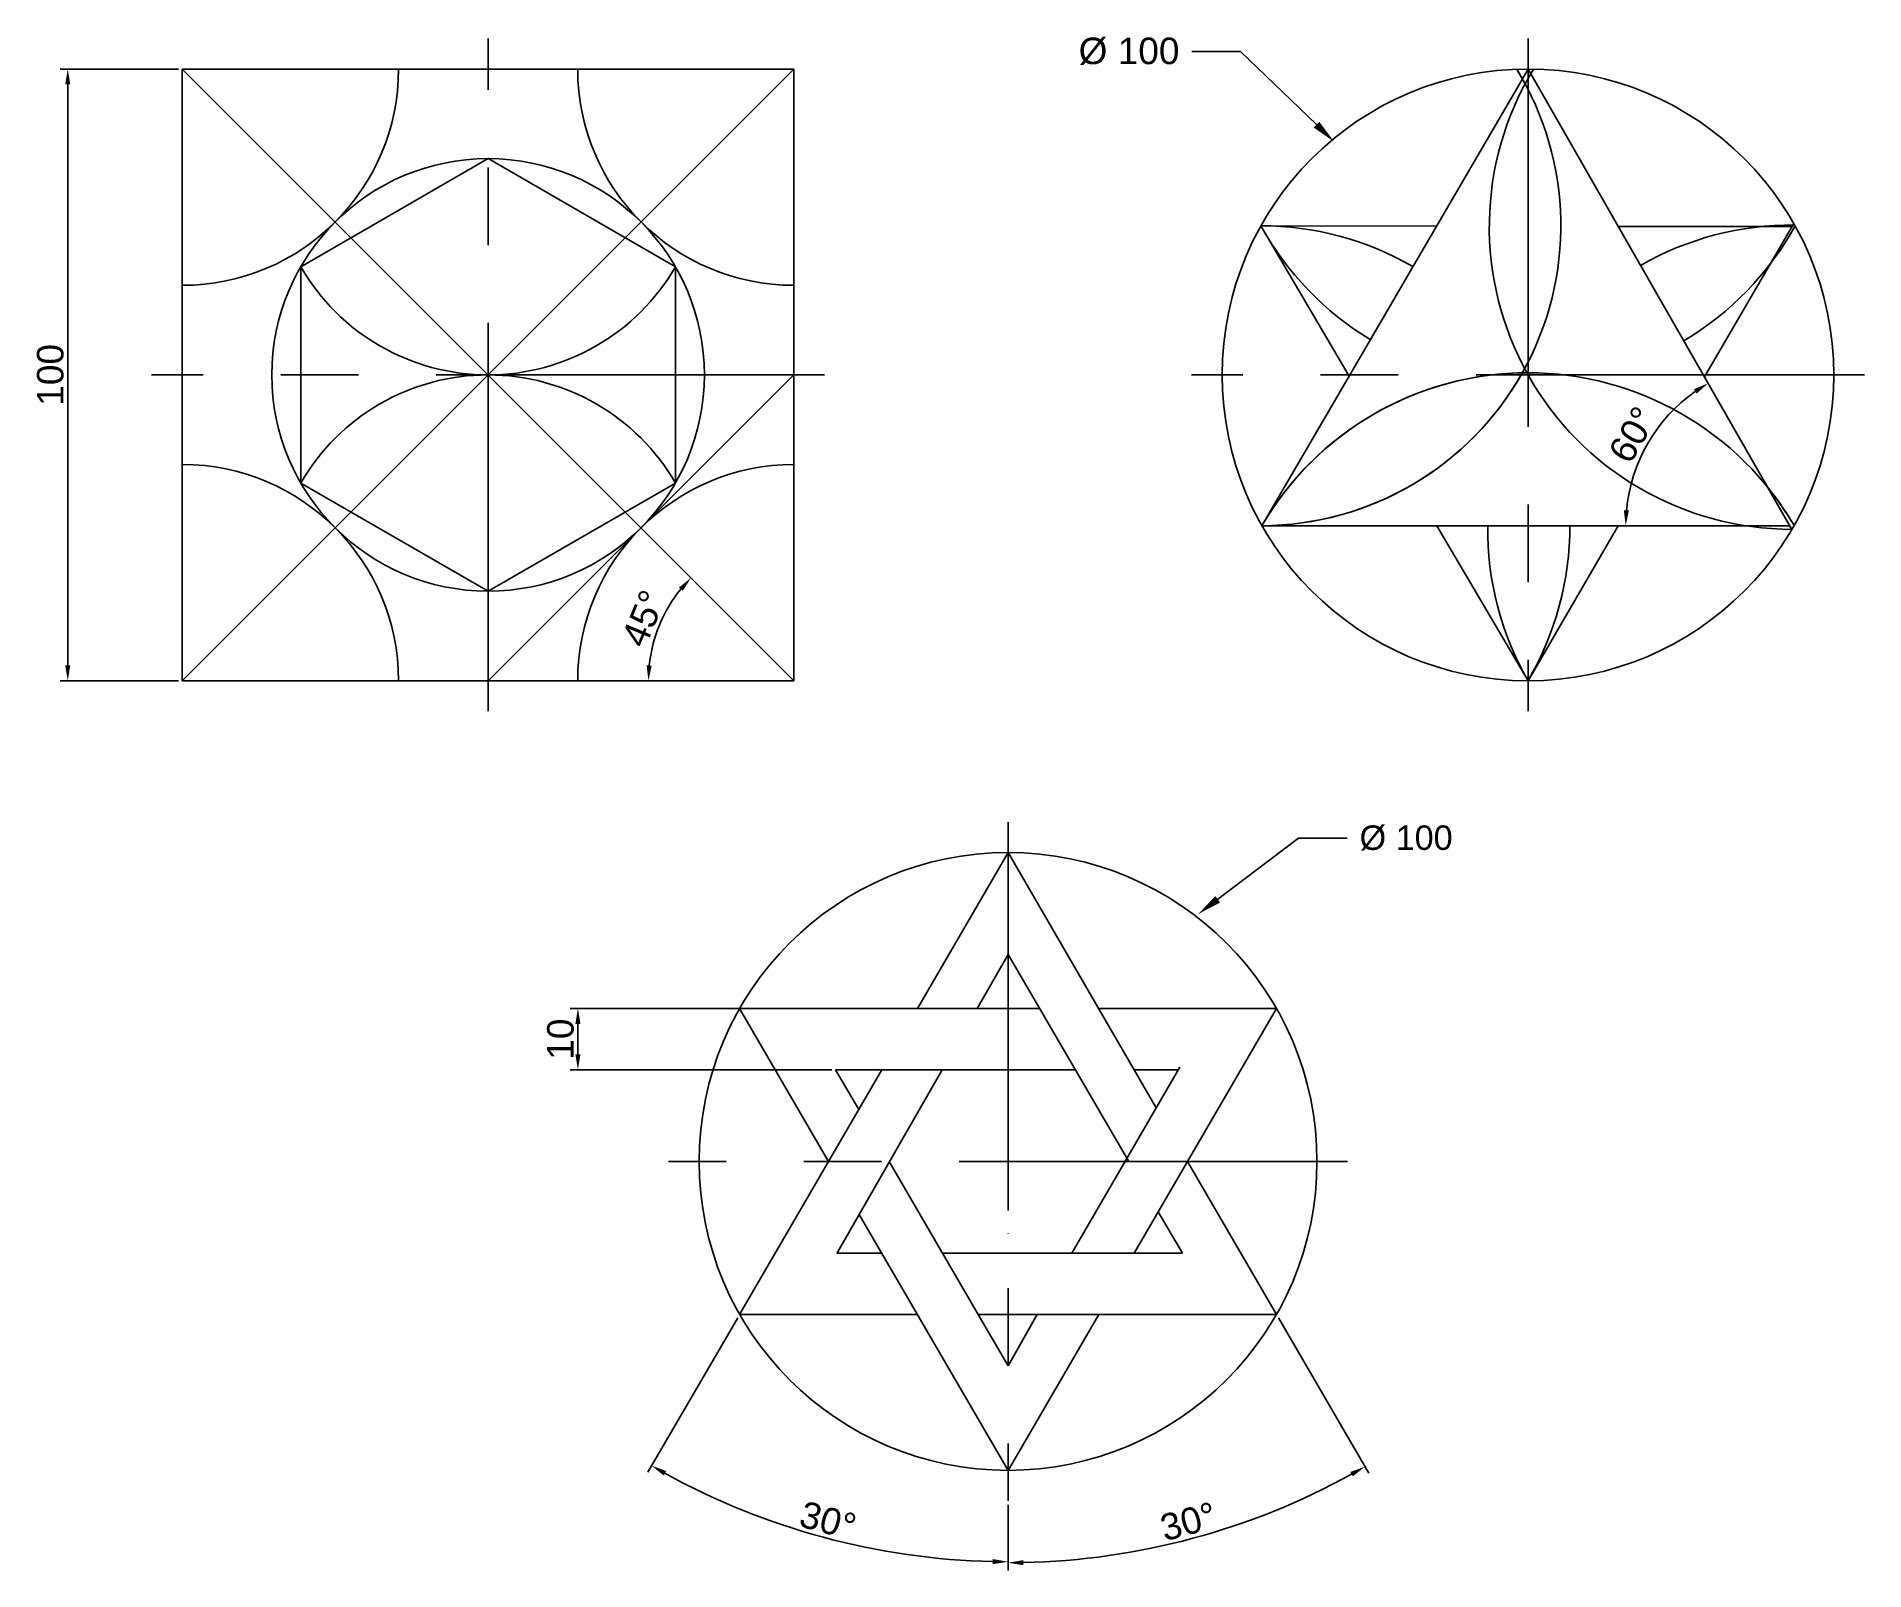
# Model space of a CAD drawing. Header units: millimetres. Extents: x 2033 to 4138, y 1854 to 2319.
# Drawn here: x 2033.5 to 2332.3, y 2067.9 to 2318.6 of the extents above; entities that cross this region are included whole.
import ezdxf
from ezdxf import colors
from ezdxf.entities.mleader import LeaderData, LeaderLine
from ezdxf.math import Vec2, Vec3

# ---------------------------------------------------------------- set-up
doc = ezdxf.new("R2010")
doc.units = ezdxf.units.MM
doc.linetypes.add('CENTER2', pattern=[28.575, 19.05, -3.175, 3.175, -3.175])
doc.linetypes.add('CENTERX2', pattern=[101.6, 63.5, -12.7, 12.7, -12.7])
doc.styles.get("Standard").update_dxf_attribs({"font": 'arial.ttf'})
doc.dimstyles.new('ISO-25', dxfattribs={"dimtxt": 2.5, "dimasz": 2.5, "dimexe": 1.25, "dimexo": 0.625, "dimtad": 1, "dimtxsty": 'Standard', "dimcen": 2.5, "dimadec": 0, "dimazin": 0, "dimtfac": 1, "dimtmove": 0, "dimatfit": 3, "dimfxl": 1, "dimarcsym": 0})

msp = doc.modelspace()

# ---------------------------------------------------------------- blocks, each defined once
blk = doc.blocks.new('*D1')
at = {"color": 0, "lineweight": -2, "transparency": 16777216}
for p, q in [((2056.66, 2313.32), (2037.32, 2313.32)), ((2038.57, 2310.82), (2038.57, 2215.82)), ((2056.66, 2213.32), (2037.32, 2213.32))]:
    blk.add_line(p, q, dxfattribs=at)
at = {"color": 0, "transparency": 16777216}
for points in [[(2038.15, 2310.82), (2038.98, 2310.82), (2038.57, 2313.32)], [(2038.15, 2215.82), (2038.98, 2215.82), (2038.57, 2213.32)]]:
    blk.add_solid(points, dxfattribs=at)
at = {"layer": 'Defpoints', "color": 0, "transparency": 16777216}
for p in [(2057.28, 2313.32), (2038.57, 2213.32), (2057.28, 2213.32)]:
    blk.add_point(p, dxfattribs=at)
at = {"color": 0, "transparency": 16777216, "insert": (2035.73, 2263.32), "char_height": 2.5, "attachment_point": 5, "rotation": 90}
blk.add_mtext('{\\H1.73332x;100}', dxfattribs=at)
blk = doc.blocks.new('*D2')
at = {"color": 0, "lineweight": -2, "transparency": 16777216}
blk.add_arc((2157.28, 2213.32), 23.79, 141.0227, 173.9773, dxfattribs=at)
at = {"color": 0, "transparency": 16777216}
for points in [[(2138.48, 2228.56), (2139.1, 2228), (2140.46, 2230.14)], [(2134.04, 2215.79), (2133.2, 2215.83), (2133.49, 2213.32)]]:
    blk.add_solid(points, dxfattribs=at)
at = {"layer": 'Defpoints', "color": 0, "transparency": 16777216}
for p in [(2057.28, 2313.32), (2136.68, 2225.21), (2057.28, 2213.32), (2157.28, 2213.32), (2157.28, 2213.32)]:
    blk.add_point(p, dxfattribs=at)
at = {"color": 0, "transparency": 16777216, "insert": (2132.69, 2223.5), "char_height": 2.5, "attachment_point": 5, "rotation": 67.5}
blk.add_mtext('{\\H1.73332x;45°}', dxfattribs=at)
blk = doc.blocks.new('*D3')
at = {"color": 0, "lineweight": -2, "transparency": 16777216}
blk.add_arc((2320.1, 2238.67), 26.85, 125.1725, 174.6629, dxfattribs=at)
at = {"color": 0, "transparency": 16777216}
for points in [[(2304.41, 2260.97), (2304.85, 2260.26), (2306.74, 2261.96)], [(2293.78, 2241.15), (2292.95, 2241.18), (2293.25, 2238.67)]]:
    blk.add_solid(points, dxfattribs=at)
at = {"layer": 'Defpoints', "color": 0, "transparency": 16777216}
for p in [(2277.28, 2313.32), (2299.56, 2255.96), (2233.78, 2238.67), (2320.1, 2238.67), (2320.44, 2238.07)]:
    blk.add_point(p, dxfattribs=at)
at = {"color": 0, "transparency": 16777216, "insert": (2294.41, 2253.55), "char_height": 2.5, "attachment_point": 5, "rotation": 59.9177}
blk.add_mtext('{\\H1.73332x;60°}', dxfattribs=at)
blk = doc.blocks.new('*D6')
at = {"color": 0, "lineweight": -2, "transparency": 16777216}
for p, q in [((2163.16, 2159.72), (2120.72, 2159.72)), ((2121.97, 2152.22), (2121.97, 2157.22)), ((2163.47, 2149.72), (2120.72, 2149.72))]:
    blk.add_line(p, q, dxfattribs=at)
at = {"color": 0, "transparency": 16777216}
for points in [[(2121.55, 2157.22), (2122.38, 2157.22), (2121.97, 2159.72)], [(2121.55, 2152.22), (2122.38, 2152.22), (2121.97, 2149.72)]]:
    blk.add_solid(points, dxfattribs=at)
at = {"layer": 'Defpoints', "color": 0, "transparency": 16777216}
for p in [(2121.97, 2159.72), (2163.79, 2159.72), (2164.1, 2149.72)]:
    blk.add_point(p, dxfattribs=at)
at = {"color": 0, "transparency": 16777216, "insert": (2119.13, 2154.72), "char_height": 2.5, "attachment_point": 5, "rotation": 90}
blk.add_mtext('{\\H1.73332x;10}', dxfattribs=at)
blk = doc.blocks.new('*D7')
at = {"color": 0, "lineweight": -2, "transparency": 16777216}
for p, q in [((2236.47, 2109.18), (2251.25, 2083.75)), ((2192.28, 2078.6), (2192.28, 2067.86))]:
    blk.add_line(p, q, dxfattribs=at)
blk.add_arc((2192.28, 2185.22), 116.11, 271.2337, 298.9295, dxfattribs=at)
at = {"color": 0, "transparency": 16777216}
for points in [[(2248.24, 2083.96), (2248.66, 2083.24), (2250.63, 2084.83)], [(2194.79, 2068.72), (2194.78, 2069.55), (2192.28, 2069.11)]]:
    blk.add_solid(points, dxfattribs=at)
at = {"layer": 'Defpoints', "color": 0, "transparency": 16777216}
for p in [(2192.28, 2190.22), (2221.63, 2134.72), (2236.16, 2109.72), (2192.28, 2079.22), (2212.55, 2070.89)]:
    blk.add_point(p, dxfattribs=at)
at = {"color": 0, "transparency": 16777216, "insert": (2221.76, 2075.85), "char_height": 2.5, "attachment_point": 5, "rotation": 15.0816}
blk.add_mtext('{\\H1.73332x;30°}', dxfattribs=at)
blk = doc.blocks.new('*D8')
at = {"color": 0, "lineweight": -2, "transparency": 16777216}
for p, q in [((2148.09, 2109.18), (2133.4, 2083.9)), ((2192.28, 2078.6), (2192.28, 2068.03))]:
    blk.add_line(p, q, dxfattribs=at)
blk.add_arc((2192.28, 2185.22), 115.94, 241.0723, 268.7645, dxfattribs=at)
at = {"color": 0, "transparency": 16777216}
for points in [[(2136, 2083.38), (2136.41, 2084.11), (2134.03, 2084.98)], [(2189.79, 2069.72), (2189.78, 2068.89), (2192.28, 2069.28)]]:
    blk.add_solid(points, dxfattribs=at)
at = {"layer": 'Defpoints', "color": 0, "transparency": 16777216}
for p in [(2192.28, 2190.22), (2171.65, 2149.72), (2148.41, 2109.72), (2192.28, 2079.22), (2152.42, 2076.35)]:
    blk.add_point(p, dxfattribs=at)
at = {"color": 0, "transparency": 16777216, "insert": (2162.85, 2076.01), "char_height": 2.5, "attachment_point": 5, "rotation": 344.9184}
blk.add_mtext('{\\H1.73332x;30°}', dxfattribs=at)

# ---------------------------------------------------------------- dimensions: what is measured, and where the dimension line sits
for base, p1, p2, picture, middle in [((2038.567, 2213.316), (2057.283, 2313.316), (2057.283, 2213.316), '*D1', (2035.73, 2263.316)), ((2121.965, 2159.717), (2164.096, 2149.721), (2163.787, 2159.717), '*D6', (2119.128, 2154.719))]:
    dim = msp.add_linear_dim(base=base, p1=p1, p2=p2, angle=90, text='{\\H1.73332x;<>}', dimstyle='ISO-25')
    dim.commit()
    dim.dimension.update_dxf_attribs({"geometry": picture, "text_midpoint": middle})
for base, line1, line2, picture, middle in [((2136.677, 2225.213), ((2157.283, 2213.316), (2057.283, 2313.316)), ((2157.283, 2213.316), (2057.283, 2213.316)), '*D2', (2132.687, 2223.504)), ((2299.562, 2255.964), ((2277.283, 2313.316), (2320.44, 2238.067)), ((2233.781, 2238.667), (2320.096, 2238.667)), '*D3', (2294.409, 2253.547)), ((2152.422, 2076.346), ((2148.407, 2109.721), (2171.653, 2149.721)), ((2192.283, 2190.22), (2192.283, 2079.223)), '*D8', (2162.855, 2076.013)), ((2212.554, 2070.892), ((2221.631, 2134.721), (2236.16, 2109.721)), ((2192.283, 2190.22), (2192.283, 2079.223)), '*D7', (2221.756, 2075.849))]:
    dim = msp.add_angular_dim_2l(base=base, line1=line1, line2=line2, text='{\\H1.73332x;<>}', dimstyle='ISO-25')
    dim.commit()
    dim.dimension.update_dxf_attribs({"geometry": picture, "text_midpoint": middle})

# ---------------------------------------------------------------- linework, layer by layer
at = {"linetype": 'CENTERX2'}
for p, q in [((2107.283, 2208.316), (2107.283, 2318.316)), ((2277.283, 2318.316), (2277.283, 2208.316)), ((2162.283, 2263.316), (2052.283, 2263.316)), ((2332.283, 2263.316), (2222.283, 2263.316)), ((2192.283, 2190.22), (2192.283, 2079.223)), ((2247.782, 2134.721), (2136.784, 2134.721))]:
    msp.add_line(p, q, dxfattribs=at)
for p, q in [((2057.283, 2313.316), (2157.283, 2313.316)), ((2057.283, 2213.316), (2057.283, 2313.316)), ((2057.283, 2213.316), (2157.283, 2313.316)), ((2157.283, 2213.316), (2057.283, 2313.316)), ((2157.283, 2313.316), (2157.283, 2213.316)), ((2277.283, 2313.316), (2233.781, 2238.667)), ((2277.283, 2313.316), (2320.44, 2238.067)), ((2076.665, 2280.993), (2107.283, 2298.671)), ((2107.283, 2298.671), (2137.902, 2280.993)), ((2233.626, 2287.688), (2262.322, 2287.643)), ((2248.039, 2263.134), (2233.626, 2287.688)), ((2292.034, 2287.596), (2320.44, 2287.551)), ((2306.154, 2262.977), (2320.734, 2288.055)), ((2076.665, 2280.993), (2076.665, 2245.638)), ((2137.902, 2280.993), (2137.902, 2245.638)), ((2107.283, 2213.316), (2157.283, 2263.316)), ((2107.283, 2227.96), (2076.665, 2245.638)), ((2137.902, 2245.638), (2107.283, 2227.96)), ((2233.781, 2238.667), (2320.096, 2238.667)), ((2277.283, 2213.316), (2262.402, 2238.667)), ((2277.283, 2213.316), (2292.022, 2238.667)), ((2157.283, 2213.316), (2057.283, 2213.316)), ((2177.465, 2159.721), (2192.283, 2185.22)), ((2192.283, 2185.22), (2216.523, 2143.51)), ((2192.283, 2168.55), (2187.232, 2159.721)), ((2192.283, 2168.55), (2212.032, 2134.721)), ((2192.283, 2159.721), (2148.407, 2159.721)), ((2162.936, 2134.721), (2148.407, 2159.721)), ((2192.283, 2159.721), (2197.437, 2159.721)), ((2207.102, 2159.721), (2236.16, 2159.721)), ((2236.16, 2159.721), (2212.914, 2119.721)), ((2148.407, 2109.721), (2171.653, 2149.721)), ((2192.283, 2149.721), (2164.096, 2149.721)), ((2164.096, 2149.721), (2164.218, 2149.721)), ((2164.096, 2149.721), (2167.879, 2143.228)), ((2181.51, 2149.721), (2164.314, 2119.668)), ((2192.283, 2149.721), (2203.275, 2149.721)), ((2220.356, 2150.113), (2202.715, 2119.721)), ((2212.914, 2149.721), (2220.129, 2149.721)), ((2172.834, 2134.721), (2187.396, 2109.721)), ((2221.631, 2134.721), (2236.16, 2109.721)), ((2192.283, 2084.223), (2167.97, 2126.058)), ((2216.842, 2126.482), (2220.789, 2119.721)), ((2171.653, 2119.721), (2164.344, 2119.721)), ((2192.283, 2119.721), (2181.571, 2119.721)), ((2192.283, 2119.721), (2220.789, 2119.721)), ((2177.465, 2109.721), (2148.407, 2109.721)), ((2192.283, 2109.721), (2187.396, 2109.721)), ((2187.396, 2109.721), (2187.465, 2109.721)), ((2187.396, 2109.721), (2192.283, 2101.331)), ((2192.283, 2109.721), (2236.16, 2109.721)), ((2207.102, 2109.721), (2192.283, 2084.223)), ((2192.283, 2101.331), (2197.043, 2109.721)), ((2207.102, 2109.721), (2197.102, 2109.721))]:
    msp.add_line(p, q)
at = {"linetype": 'CENTER2'}
msp.add_line((2192.283, 2122.942), (2192.283, 2122.996), dxfattribs=at)
for centre, radius in [((2277.283, 2263.316), 50), ((2107.283, 2263.316), 35.355), ((2192.283, 2134.721), 50.499)]:
    msp.add_circle(centre, radius)
for centre, radius, start, end in [((2057.283, 2313.316), 35.355, 270, 0), ((2157.283, 2313.316), 35.355, 180, 270), ((2233.626, 2287.688), 49.021, 270.18096, 31.47171), ((2320.44, 2287.551), 49.484, 148.63366, 270), ((2233.626, 2287.688), 49.021, 27.05414, 31.47171), ((2233.781, 2238.667), 49.021, 59.7678, 90.18096), ((2277.283, 2311.76), 49.854, 208.87143, 238.86773), ((2320.44, 2238.067), 49.751, 89.50636, 119.83545), ((2277.283, 2311.76), 49.854, 300.7248, 331.12857), ((2107.283, 2298.671), 35.355, 210, 330), ((2107.283, 2227.96), 35.355, 30, 150), ((2277.283, 2213.316), 50.351, 30.2322, 149.7678), ((2233.626, 2287.688), 49.021, 270.18096, 330.64537), ((2277.283, 2213.316), 50.351, 91.05854, 149.7678), ((2233.781, 2238.667), 49.021, 30.18096, 30.18578), ((2057.283, 2213.316), 35.355, 0, 90), ((2157.283, 2213.316), 35.355, 90, 180), ((2277.283, 2213.316), 50.351, 30.2322, 38.6857), ((2320.44, 2238.067), 49.751, 179.30889, 209.83545), ((2233.781, 2238.667), 50.351, 329.7678, 0), ((2233.781, 2238.667), 49.021, 330.64537, 330.69949)]:
    msp.add_arc(centre, radius, start, end)

msp.set_redraw_order([(e.dxf.handle, doc.entitydb.next_handle()) for e in msp.query("TEXT MTEXT ATTDEF DIMENSION ARC_DIMENSION")])  # texts and dimensions are drawn at this point

# ---------------------------------------------------------------- leaders
ml = msp.add_multileader_mtext('Standard')
ml.set_content('Ø 100', color=256)
ml.set_leader_properties()
ml.build(insert=Vec2(0, 0))
ctx = ml.context
ctx.base_point, ctx.char_height, ctx.plane_origin = Vec3(2202.353, 2316.203), 4.3333, Vec3(2245.583, 2301.451)
ctx.text_align_type = 2
notes = []
notes.append((ctx, [(0, (1, 1, 0), (2230.309, 2316.203), (-1, 0), 8, [(0, [(2245.583, 2301.451)], 0, [])])]))
ctx.mtext.insert, ctx.mtext.width, ctx.mtext.alignment, ctx.mtext.flow_direction = Vec3(2220.309, 2318.457), 17.81471, 3, 5
ml = msp.add_multileader_mtext('Standard')
ml.set_content('Ø 100', color=256)
ml.set_leader_properties()
ml.build(insert=Vec2(0, 0))
ctx = ml.context
ctx.base_point, ctx.plane_origin = Vec3(2247.743, 2187.579), Vec3(2223.371, 2175.17)
notes.append((ctx, [(0, (1, 1, 0), (2239.743, 2187.579), (1, 0), 8, [(0, [(2223.371, 2175.17)], 0, [])])]))
ctx.mtext.insert, ctx.mtext.width, ctx.mtext.flow_direction = Vec3(2249.743, 2189.659), 21.7347, 5
for ctx, leaders in notes:
    for number, flags, end, landing, length, lines in leaders:
        leader = LeaderData()
        leader.index, (leader.has_last_leader_line, leader.has_dogleg_vector, leader.attachment_direction) = number, flags
        leader.last_leader_point, leader.dogleg_vector, leader.dogleg_length = Vec3(end), Vec3(landing), length
        for number, points, colour, breaks in lines:
            line = LeaderLine()
            line.index, line.vertices, line.color, line.breaks = number, Vec3.list(points), colors.encode_raw_color(colour), breaks
            leader.lines.append(line)
        ctx.leaders.append(leader)

doc.saveas('drawing.dxf')
